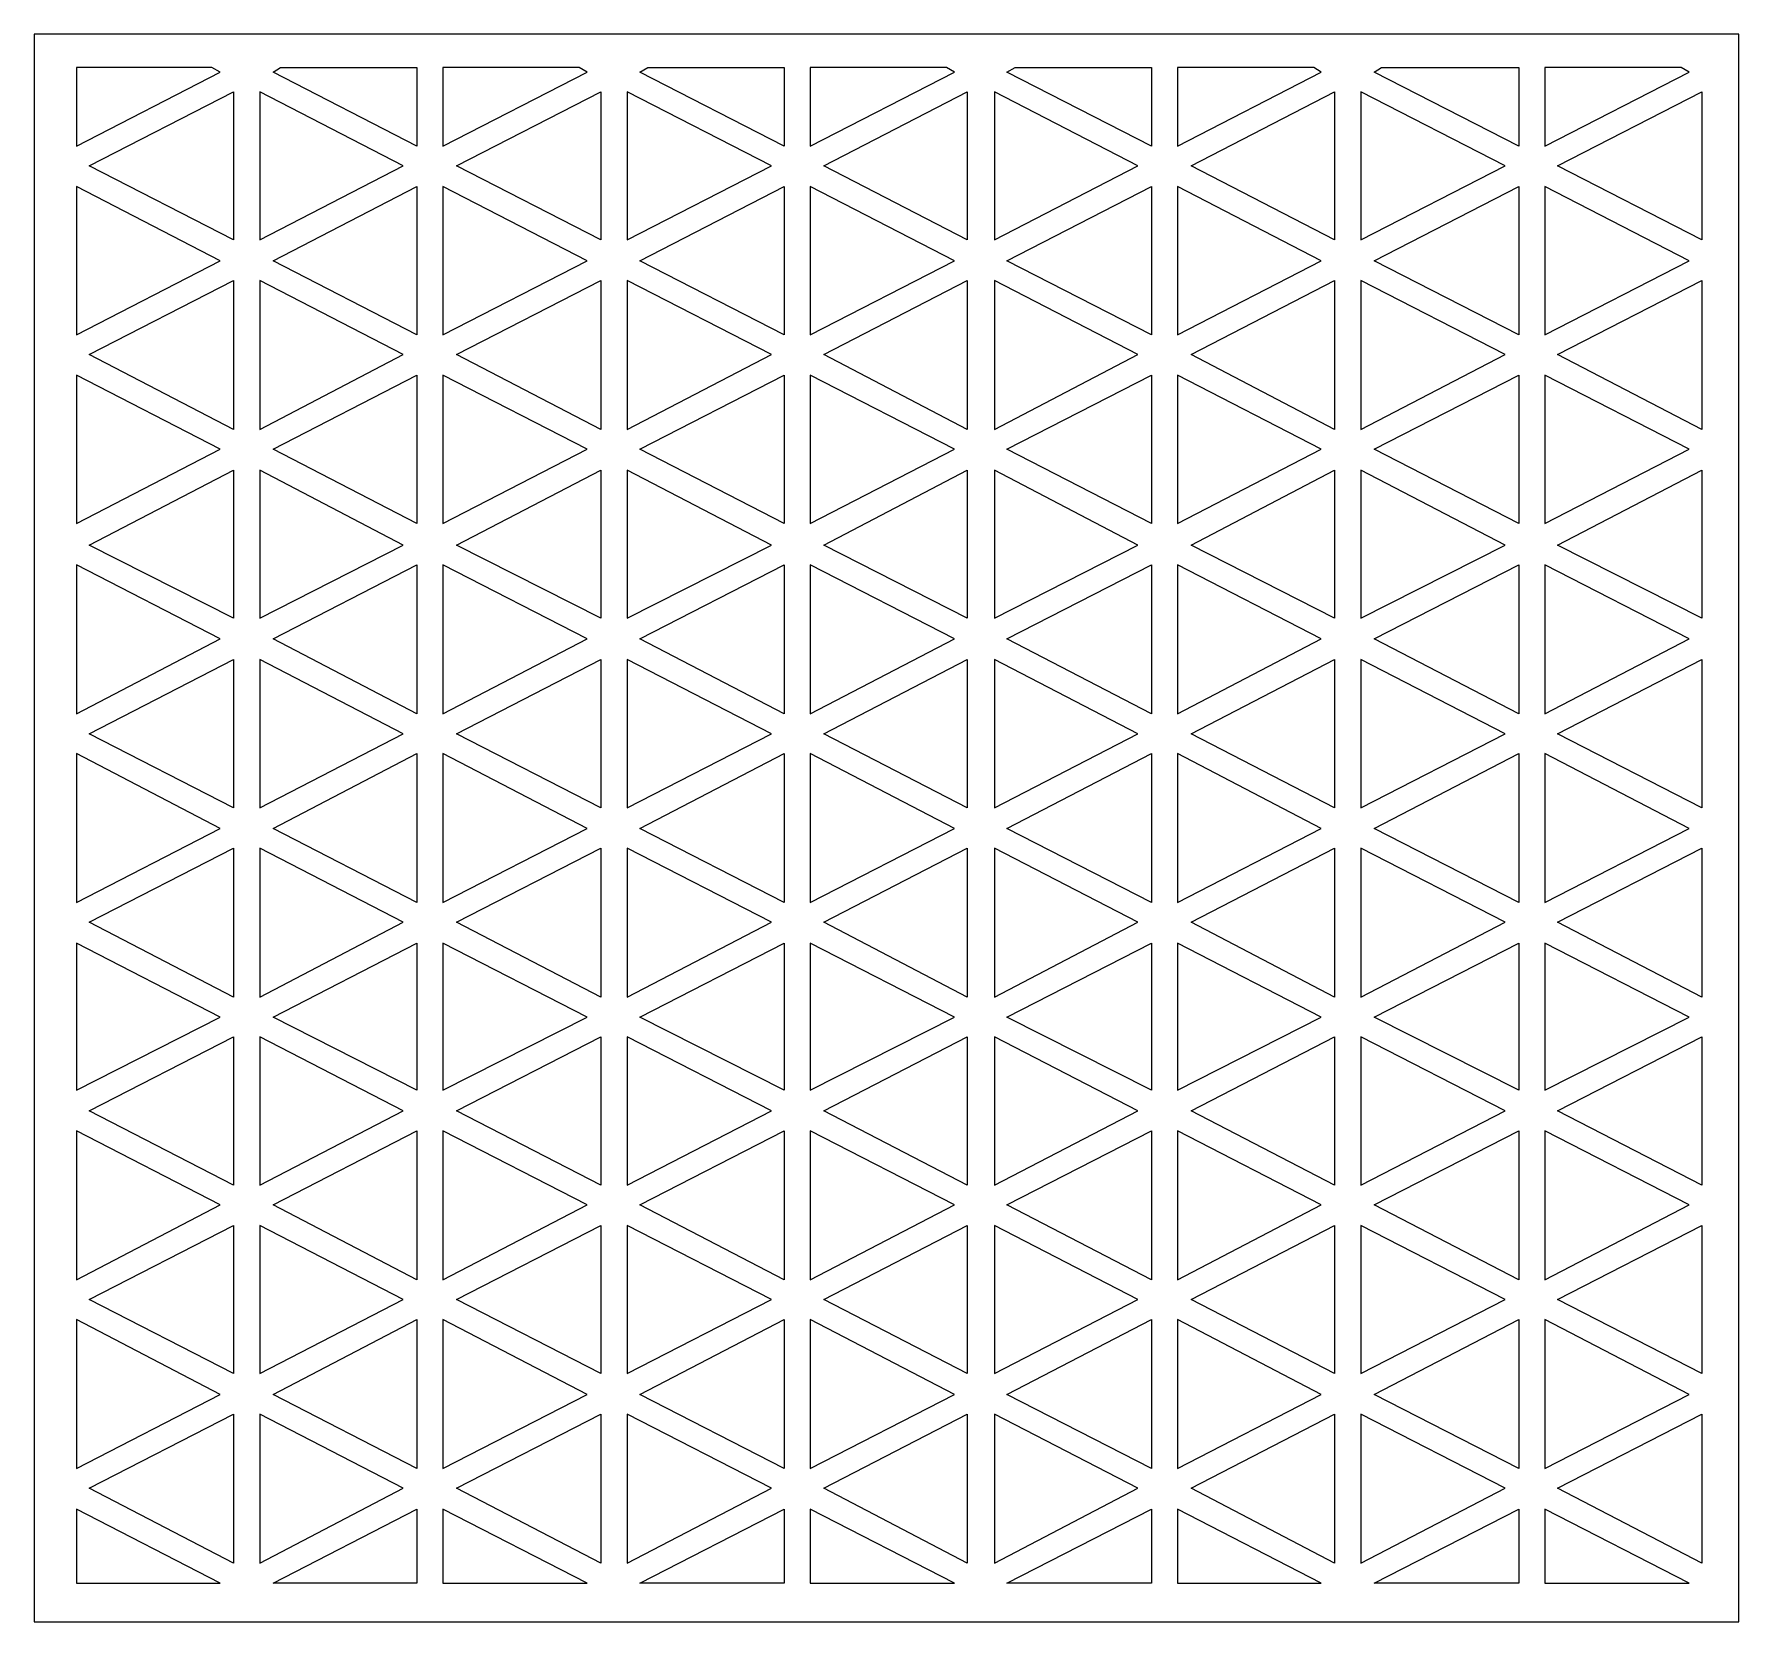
# Model space of a CAD drawing. Header units: centimetres. Extents: x 20.08 to 27, y 2.56 to 9.
import ezdxf

# ---------------------------------------------------------------- set-up
doc = ezdxf.new("R2010")
doc.units = ezdxf.units.CM
doc.header["$MEASUREMENT"] = 0
doc.layers.add('layer 1', color=7, linetype='Continuous')

msp = doc.modelspace()

# ---------------------------------------------------------------- linework, layer by layer
at = {"layer": 'layer 1', "color": 250, "lineweight": 9}
for points, knots in [([(20.08416, 9.00077), (20.08416, 9.00077), (26.99977, 9.00077), (26.99977, 9.00077), (26.99977, 9.00077), (26.99977, 9.00077), (26.99977, 2.56108), (26.99977, 2.56108), (26.99977, 2.56108), (26.99977, 2.56108), (20.08416, 2.56108), (20.08416, 2.56108), (20.08416, 2.56108), (20.08416, 2.56108), (20.08416, 9.00077), (20.08416, 9.00077)], [0, 0, 0, 0, 0.2, 0.2, 0.2, 0.2, 0.4, 0.4, 0.4, 0.4, 0.6, 0.6, 0.6, 0.6, 1, 1, 1, 1]), ([(20.80537, 8.86531), (20.80537, 8.86531), (20.83832, 8.84701), (20.83832, 8.84701), (20.83832, 8.84701), (20.83832, 8.84701), (20.25622, 8.54681), (20.25622, 8.54681), (20.25622, 8.54681), (20.25622, 8.54681), (20.25622, 8.86531), (20.25622, 8.86531), (20.25622, 8.86531), (20.25622, 8.86531), (20.80537, 8.86531), (20.80537, 8.86531)], [0, 0, 0, 0, 0.2, 0.2, 0.2, 0.2, 0.4, 0.4, 0.4, 0.4, 0.6, 0.6, 0.6, 0.6, 1, 1, 1, 1]), ([(21.63642, 8.86531), (21.63642, 8.86531), (21.0836, 8.86531), (21.0836, 8.86531), (21.0836, 8.86531), (21.0836, 8.86531), (21.05433, 8.84701), (21.05433, 8.84701), (21.05433, 8.84701), (21.05433, 8.84701), (21.63642, 8.54681), (21.63642, 8.54681), (21.63642, 8.54681), (21.63642, 8.54681), (21.63642, 8.86531), (21.63642, 8.86531)], [0, 0, 0, 0, 0.2, 0.2, 0.2, 0.2, 0.4, 0.4, 0.4, 0.4, 0.6, 0.6, 0.6, 0.6, 1, 1, 1, 1]), ([(21.74258, 8.86531), (21.74258, 8.86531), (22.29539, 8.86531), (22.29539, 8.86531), (22.29539, 8.86531), (22.29539, 8.86531), (22.32834, 8.84701), (22.32834, 8.84701), (22.32834, 8.84701), (22.32834, 8.84701), (21.74258, 8.54681), (21.74258, 8.54681), (21.74258, 8.54681), (21.74258, 8.54681), (21.74258, 8.86531), (21.74258, 8.86531)], [0, 0, 0, 0, 0.2, 0.2, 0.2, 0.2, 0.4, 0.4, 0.4, 0.4, 0.6, 0.6, 0.6, 0.6, 1, 1, 1, 1]), ([(23.12644, 8.86531), (23.12644, 8.86531), (22.57363, 8.86531), (22.57363, 8.86531), (22.57363, 8.86531), (22.57363, 8.86531), (22.54068, 8.84701), (22.54068, 8.84701), (22.54068, 8.84701), (22.54068, 8.84701), (23.12644, 8.54681), (23.12644, 8.54681), (23.12644, 8.54681), (23.12644, 8.54681), (23.12644, 8.86531), (23.12644, 8.86531)], [0, 0, 0, 0, 0.2, 0.2, 0.2, 0.2, 0.4, 0.4, 0.4, 0.4, 0.6, 0.6, 0.6, 0.6, 1, 1, 1, 1]), ([(23.78541, 8.86531), (23.78541, 8.86531), (23.81836, 8.84701), (23.81836, 8.84701), (23.81836, 8.84701), (23.81836, 8.84701), (23.23261, 8.54681), (23.23261, 8.54681), (23.23261, 8.54681), (23.23261, 8.54681), (23.23261, 8.86531), (23.23261, 8.86531), (23.23261, 8.86531), (23.23261, 8.86531), (23.78541, 8.86531), (23.78541, 8.86531)], [0, 0, 0, 0, 0.2, 0.2, 0.2, 0.2, 0.4, 0.4, 0.4, 0.4, 0.6, 0.6, 0.6, 0.6, 1, 1, 1, 1]), ([(24.61646, 8.86531), (24.61646, 8.86531), (24.06365, 8.86531), (24.06365, 8.86531), (24.06365, 8.86531), (24.06365, 8.86531), (24.0307, 8.84701), (24.0307, 8.84701), (24.0307, 8.84701), (24.0307, 8.84701), (24.61646, 8.54681), (24.61646, 8.54681), (24.61646, 8.54681), (24.61646, 8.54681), (24.61646, 8.86531), (24.61646, 8.86531)], [0, 0, 0, 0, 0.2, 0.2, 0.2, 0.2, 0.4, 0.4, 0.4, 0.4, 0.6, 0.6, 0.6, 0.6, 1, 1, 1, 1]), ([(24.72263, 8.86531), (24.72263, 8.86531), (25.27544, 8.86531), (25.27544, 8.86531), (25.27544, 8.86531), (25.27544, 8.86531), (25.30472, 8.84701), (25.30472, 8.84701), (25.30472, 8.84701), (25.30472, 8.84701), (24.72263, 8.54681), (24.72263, 8.54681), (24.72263, 8.54681), (24.72263, 8.54681), (24.72263, 8.86531), (24.72263, 8.86531)], [0, 0, 0, 0, 0.2, 0.2, 0.2, 0.2, 0.4, 0.4, 0.4, 0.4, 0.6, 0.6, 0.6, 0.6, 1, 1, 1, 1]), ([(26.10648, 8.86531), (26.10648, 8.86531), (25.55001, 8.86531), (25.55001, 8.86531), (25.55001, 8.86531), (25.55001, 8.86531), (25.52072, 8.84701), (25.52072, 8.84701), (25.52072, 8.84701), (25.52072, 8.84701), (26.10648, 8.54681), (26.10648, 8.54681), (26.10648, 8.54681), (26.10648, 8.54681), (26.10648, 8.86531), (26.10648, 8.86531)], [0, 0, 0, 0, 0.2, 0.2, 0.2, 0.2, 0.4, 0.4, 0.4, 0.4, 0.6, 0.6, 0.6, 0.6, 1, 1, 1, 1]), ([(26.21265, 8.86531), (26.21265, 8.86531), (26.76546, 8.86531), (26.76546, 8.86531), (26.76546, 8.86531), (26.76546, 8.86531), (26.79841, 8.84701), (26.79841, 8.84701), (26.79841, 8.84701), (26.79841, 8.84701), (26.21265, 8.54681), (26.21265, 8.54681), (26.21265, 8.54681), (26.21265, 8.54681), (26.21265, 8.86531), (26.21265, 8.86531)], [0, 0, 0, 0, 0.2, 0.2, 0.2, 0.2, 0.4, 0.4, 0.4, 0.4, 0.6, 0.6, 0.6, 0.6, 1, 1, 1, 1]), ([(20.89324, 8.16605), (20.89324, 8.16605), (20.89324, 8.76648), (20.89324, 8.76648), (20.89324, 8.76648), (20.89324, 8.76648), (20.30748, 8.46627), (20.30748, 8.46627), (20.30748, 8.46627), (20.30748, 8.46627), (20.89324, 8.16605), (20.89324, 8.16605)], [0, 0, 0, 0, 0.25, 0.25, 0.25, 0.25, 0.5, 0.5, 0.5, 0.5, 1, 1, 1, 1]), ([(20.99941, 8.16605), (20.99941, 8.16605), (20.99941, 8.76648), (20.99941, 8.76648), (20.99941, 8.76648), (20.99941, 8.76648), (21.5815, 8.46627), (21.5815, 8.46627), (21.5815, 8.46627), (21.5815, 8.46627), (20.99941, 8.16605), (20.99941, 8.16605)], [0, 0, 0, 0, 0.25, 0.25, 0.25, 0.25, 0.5, 0.5, 0.5, 0.5, 1, 1, 1, 1]), ([(22.38326, 8.16605), (22.38326, 8.16605), (22.38326, 8.76648), (22.38326, 8.76648), (22.38326, 8.76648), (22.38326, 8.76648), (21.7975, 8.46627), (21.7975, 8.46627), (21.7975, 8.46627), (21.7975, 8.46627), (22.38326, 8.16605), (22.38326, 8.16605)], [0, 0, 0, 0, 0.25, 0.25, 0.25, 0.25, 0.5, 0.5, 0.5, 0.5, 1, 1, 1, 1]), ([(22.48943, 8.16605), (22.48943, 8.16605), (22.48943, 8.76648), (22.48943, 8.76648), (22.48943, 8.76648), (22.48943, 8.76648), (23.07518, 8.46627), (23.07518, 8.46627), (23.07518, 8.46627), (23.07518, 8.46627), (22.48943, 8.16605), (22.48943, 8.16605)], [0, 0, 0, 0, 0.25, 0.25, 0.25, 0.25, 0.5, 0.5, 0.5, 0.5, 1, 1, 1, 1]), ([(23.86962, 8.16605), (23.86962, 8.16605), (23.86962, 8.76648), (23.86962, 8.76648), (23.86962, 8.76648), (23.86962, 8.76648), (23.28752, 8.46627), (23.28752, 8.46627), (23.28752, 8.46627), (23.28752, 8.46627), (23.86962, 8.16605), (23.86962, 8.16605)], [0, 0, 0, 0, 0.25, 0.25, 0.25, 0.25, 0.5, 0.5, 0.5, 0.5, 1, 1, 1, 1]), ([(23.97944, 8.16605), (23.97944, 8.16605), (23.97944, 8.76648), (23.97944, 8.76648), (23.97944, 8.76648), (23.97944, 8.76648), (24.56155, 8.46627), (24.56155, 8.46627), (24.56155, 8.46627), (24.56155, 8.46627), (23.97944, 8.16605), (23.97944, 8.16605)], [0, 0, 0, 0, 0.25, 0.25, 0.25, 0.25, 0.5, 0.5, 0.5, 0.5, 1, 1, 1, 1]), ([(25.35964, 8.16605), (25.35964, 8.16605), (25.35964, 8.76648), (25.35964, 8.76648), (25.35964, 8.76648), (25.35964, 8.76648), (24.77755, 8.46627), (24.77755, 8.46627), (24.77755, 8.46627), (24.77755, 8.46627), (25.35964, 8.16605), (25.35964, 8.16605)], [0, 0, 0, 0, 0.25, 0.25, 0.25, 0.25, 0.5, 0.5, 0.5, 0.5, 1, 1, 1, 1]), ([(25.46581, 8.16605), (25.46581, 8.16605), (25.46581, 8.76648), (25.46581, 8.76648), (25.46581, 8.76648), (25.46581, 8.76648), (26.05156, 8.46627), (26.05156, 8.46627), (26.05156, 8.46627), (26.05156, 8.46627), (25.46581, 8.16605), (25.46581, 8.16605)], [0, 0, 0, 0, 0.25, 0.25, 0.25, 0.25, 0.5, 0.5, 0.5, 0.5, 1, 1, 1, 1]), ([(26.84966, 8.16605), (26.84966, 8.16605), (26.84966, 8.76648), (26.84966, 8.76648), (26.84966, 8.76648), (26.84966, 8.76648), (26.2639, 8.46627), (26.2639, 8.46627), (26.2639, 8.46627), (26.2639, 8.46627), (26.84966, 8.16605), (26.84966, 8.16605)], [0, 0, 0, 0, 0.25, 0.25, 0.25, 0.25, 0.5, 0.5, 0.5, 0.5, 1, 1, 1, 1]), ([(20.83832, 8.08186), (20.83832, 8.08186), (20.25622, 7.78166), (20.25622, 7.78166), (20.25622, 7.78166), (20.25622, 7.78166), (20.25622, 8.38207), (20.25622, 8.38207), (20.25622, 8.38207), (20.25622, 8.38207), (20.83832, 8.08186), (20.83832, 8.08186)], [0, 0, 0, 0, 0.25, 0.25, 0.25, 0.25, 0.5, 0.5, 0.5, 0.5, 1, 1, 1, 1]), ([(21.05433, 8.08186), (21.05433, 8.08186), (21.63642, 7.78166), (21.63642, 7.78166), (21.63642, 7.78166), (21.63642, 7.78166), (21.63642, 8.38207), (21.63642, 8.38207), (21.63642, 8.38207), (21.63642, 8.38207), (21.05433, 8.08186), (21.05433, 8.08186)], [0, 0, 0, 0, 0.25, 0.25, 0.25, 0.25, 0.5, 0.5, 0.5, 0.5, 1, 1, 1, 1]), ([(22.32834, 8.08186), (22.32834, 8.08186), (21.74258, 7.78166), (21.74258, 7.78166), (21.74258, 7.78166), (21.74258, 7.78166), (21.74258, 8.38207), (21.74258, 8.38207), (21.74258, 8.38207), (21.74258, 8.38207), (22.32834, 8.08186), (22.32834, 8.08186)], [0, 0, 0, 0, 0.25, 0.25, 0.25, 0.25, 0.5, 0.5, 0.5, 0.5, 1, 1, 1, 1]), ([(22.54068, 8.08186), (22.54068, 8.08186), (23.12644, 7.78166), (23.12644, 7.78166), (23.12644, 7.78166), (23.12644, 7.78166), (23.12644, 8.38207), (23.12644, 8.38207), (23.12644, 8.38207), (23.12644, 8.38207), (22.54068, 8.08186), (22.54068, 8.08186)], [0, 0, 0, 0, 0.25, 0.25, 0.25, 0.25, 0.5, 0.5, 0.5, 0.5, 1, 1, 1, 1]), ([(23.81836, 8.08186), (23.81836, 8.08186), (23.23261, 7.78166), (23.23261, 7.78166), (23.23261, 7.78166), (23.23261, 7.78166), (23.23261, 8.38207), (23.23261, 8.38207), (23.23261, 8.38207), (23.23261, 8.38207), (23.81836, 8.08186), (23.81836, 8.08186)], [0, 0, 0, 0, 0.25, 0.25, 0.25, 0.25, 0.5, 0.5, 0.5, 0.5, 1, 1, 1, 1]), ([(24.0307, 8.08186), (24.0307, 8.08186), (24.61646, 7.78166), (24.61646, 7.78166), (24.61646, 7.78166), (24.61646, 7.78166), (24.61646, 8.38207), (24.61646, 8.38207), (24.61646, 8.38207), (24.61646, 8.38207), (24.0307, 8.08186), (24.0307, 8.08186)], [0, 0, 0, 0, 0.25, 0.25, 0.25, 0.25, 0.5, 0.5, 0.5, 0.5, 1, 1, 1, 1]), ([(25.30472, 8.08186), (25.30472, 8.08186), (24.72263, 7.78166), (24.72263, 7.78166), (24.72263, 7.78166), (24.72263, 7.78166), (24.72263, 8.38207), (24.72263, 8.38207), (24.72263, 8.38207), (24.72263, 8.38207), (25.30472, 8.08186), (25.30472, 8.08186)], [0, 0, 0, 0, 0.25, 0.25, 0.25, 0.25, 0.5, 0.5, 0.5, 0.5, 1, 1, 1, 1]), ([(25.52072, 8.08186), (25.52072, 8.08186), (26.10648, 7.78166), (26.10648, 7.78166), (26.10648, 7.78166), (26.10648, 7.78166), (26.10648, 8.38207), (26.10648, 8.38207), (26.10648, 8.38207), (26.10648, 8.38207), (25.52072, 8.08186), (25.52072, 8.08186)], [0, 0, 0, 0, 0.25, 0.25, 0.25, 0.25, 0.5, 0.5, 0.5, 0.5, 1, 1, 1, 1]), ([(26.79841, 8.08186), (26.79841, 8.08186), (26.21265, 7.78166), (26.21265, 7.78166), (26.21265, 7.78166), (26.21265, 7.78166), (26.21265, 8.38207), (26.21265, 8.38207), (26.21265, 8.38207), (26.21265, 8.38207), (26.79841, 8.08186), (26.79841, 8.08186)], [0, 0, 0, 0, 0.25, 0.25, 0.25, 0.25, 0.5, 0.5, 0.5, 0.5, 1, 1, 1, 1]), ([(20.89324, 8.00132), (20.89324, 8.00132), (20.30748, 7.70112), (20.30748, 7.70112), (20.30748, 7.70112), (20.30748, 7.70112), (20.89324, 7.39726), (20.89324, 7.39726), (20.89324, 7.39726), (20.89324, 7.39726), (20.89324, 8.00132), (20.89324, 8.00132)], [0, 0, 0, 0, 0.25, 0.25, 0.25, 0.25, 0.5, 0.5, 0.5, 0.5, 1, 1, 1, 1]), ([(20.99941, 8.00132), (20.99941, 8.00132), (21.5815, 7.70112), (21.5815, 7.70112), (21.5815, 7.70112), (21.5815, 7.70112), (20.99941, 7.39726), (20.99941, 7.39726), (20.99941, 7.39726), (20.99941, 7.39726), (20.99941, 8.00132), (20.99941, 8.00132)], [0, 0, 0, 0, 0.25, 0.25, 0.25, 0.25, 0.5, 0.5, 0.5, 0.5, 1, 1, 1, 1]), ([(22.38326, 8.00132), (22.38326, 8.00132), (21.7975, 7.70112), (21.7975, 7.70112), (21.7975, 7.70112), (21.7975, 7.70112), (22.38326, 7.39726), (22.38326, 7.39726), (22.38326, 7.39726), (22.38326, 7.39726), (22.38326, 8.00132), (22.38326, 8.00132)], [0, 0, 0, 0, 0.25, 0.25, 0.25, 0.25, 0.5, 0.5, 0.5, 0.5, 1, 1, 1, 1]), ([(22.48943, 8.00132), (22.48943, 8.00132), (23.07518, 7.70112), (23.07518, 7.70112), (23.07518, 7.70112), (23.07518, 7.70112), (22.48943, 7.39726), (22.48943, 7.39726), (22.48943, 7.39726), (22.48943, 7.39726), (22.48943, 8.00132), (22.48943, 8.00132)], [0, 0, 0, 0, 0.25, 0.25, 0.25, 0.25, 0.5, 0.5, 0.5, 0.5, 1, 1, 1, 1]), ([(23.86962, 8.00132), (23.86962, 8.00132), (23.28752, 7.70112), (23.28752, 7.70112), (23.28752, 7.70112), (23.28752, 7.70112), (23.86962, 7.39726), (23.86962, 7.39726), (23.86962, 7.39726), (23.86962, 7.39726), (23.86962, 8.00132), (23.86962, 8.00132)], [0, 0, 0, 0, 0.25, 0.25, 0.25, 0.25, 0.5, 0.5, 0.5, 0.5, 1, 1, 1, 1]), ([(23.97944, 8.00132), (23.97944, 8.00132), (24.56155, 7.70112), (24.56155, 7.70112), (24.56155, 7.70112), (24.56155, 7.70112), (23.97944, 7.39726), (23.97944, 7.39726), (23.97944, 7.39726), (23.97944, 7.39726), (23.97944, 8.00132), (23.97944, 8.00132)], [0, 0, 0, 0, 0.25, 0.25, 0.25, 0.25, 0.5, 0.5, 0.5, 0.5, 1, 1, 1, 1]), ([(25.35964, 8.00132), (25.35964, 8.00132), (24.77755, 7.70112), (24.77755, 7.70112), (24.77755, 7.70112), (24.77755, 7.70112), (25.35964, 7.39726), (25.35964, 7.39726), (25.35964, 7.39726), (25.35964, 7.39726), (25.35964, 8.00132), (25.35964, 8.00132)], [0, 0, 0, 0, 0.25, 0.25, 0.25, 0.25, 0.5, 0.5, 0.5, 0.5, 1, 1, 1, 1]), ([(25.46581, 8.00132), (25.46581, 8.00132), (26.05156, 7.70112), (26.05156, 7.70112), (26.05156, 7.70112), (26.05156, 7.70112), (25.46581, 7.39726), (25.46581, 7.39726), (25.46581, 7.39726), (25.46581, 7.39726), (25.46581, 8.00132), (25.46581, 8.00132)], [0, 0, 0, 0, 0.25, 0.25, 0.25, 0.25, 0.5, 0.5, 0.5, 0.5, 1, 1, 1, 1]), ([(26.84966, 8.00132), (26.84966, 8.00132), (26.2639, 7.70112), (26.2639, 7.70112), (26.2639, 7.70112), (26.2639, 7.70112), (26.84966, 7.39726), (26.84966, 7.39726), (26.84966, 7.39726), (26.84966, 7.39726), (26.84966, 8.00132), (26.84966, 8.00132)], [0, 0, 0, 0, 0.25, 0.25, 0.25, 0.25, 0.5, 0.5, 0.5, 0.5, 1, 1, 1, 1]), ([(20.25622, 7.01652), (20.25622, 7.01652), (20.25622, 7.61691), (20.25622, 7.61691), (20.25622, 7.61691), (20.25622, 7.61691), (20.83832, 7.31672), (20.83832, 7.31672), (20.83832, 7.31672), (20.83832, 7.31672), (20.25622, 7.01652), (20.25622, 7.01652)], [0, 0, 0, 0, 0.25, 0.25, 0.25, 0.25, 0.5, 0.5, 0.5, 0.5, 1, 1, 1, 1]), ([(21.63642, 7.01652), (21.63642, 7.01652), (21.63642, 7.61691), (21.63642, 7.61691), (21.63642, 7.61691), (21.63642, 7.61691), (21.05433, 7.31672), (21.05433, 7.31672), (21.05433, 7.31672), (21.05433, 7.31672), (21.63642, 7.01652), (21.63642, 7.01652), (21.63642, 7.01652), (21.63642, 7.01652), (21.63642, 7.01652), (21.63642, 7.01652)], [0, 0, 0, 0, 0.2, 0.2, 0.2, 0.2, 0.4, 0.4, 0.4, 0.4, 0.6, 0.6, 0.6, 0.6, 1, 1, 1, 1]), ([(21.74258, 7.01652), (21.74258, 7.01652), (21.74258, 7.61691), (21.74258, 7.61691), (21.74258, 7.61691), (21.74258, 7.61691), (22.32834, 7.31672), (22.32834, 7.31672), (22.32834, 7.31672), (22.32834, 7.31672), (21.74258, 7.01652), (21.74258, 7.01652)], [0, 0, 0, 0, 0.25, 0.25, 0.25, 0.25, 0.5, 0.5, 0.5, 0.5, 1, 1, 1, 1]), ([(23.12644, 7.01652), (23.12644, 7.01652), (23.12644, 7.61691), (23.12644, 7.61691), (23.12644, 7.61691), (23.12644, 7.61691), (22.54068, 7.31672), (22.54068, 7.31672), (22.54068, 7.31672), (22.54068, 7.31672), (23.12644, 7.01652), (23.12644, 7.01652)], [0, 0, 0, 0, 0.25, 0.25, 0.25, 0.25, 0.5, 0.5, 0.5, 0.5, 1, 1, 1, 1]), ([(23.23261, 7.01652), (23.23261, 7.01652), (23.23261, 7.61691), (23.23261, 7.61691), (23.23261, 7.61691), (23.23261, 7.61691), (23.81836, 7.31672), (23.81836, 7.31672), (23.81836, 7.31672), (23.81836, 7.31672), (23.23261, 7.01652), (23.23261, 7.01652)], [0, 0, 0, 0, 0.25, 0.25, 0.25, 0.25, 0.5, 0.5, 0.5, 0.5, 1, 1, 1, 1]), ([(24.61646, 7.01652), (24.61646, 7.01652), (24.61646, 7.61691), (24.61646, 7.61691), (24.61646, 7.61691), (24.61646, 7.61691), (24.0307, 7.31672), (24.0307, 7.31672), (24.0307, 7.31672), (24.0307, 7.31672), (24.61646, 7.01652), (24.61646, 7.01652)], [0, 0, 0, 0, 0.25, 0.25, 0.25, 0.25, 0.5, 0.5, 0.5, 0.5, 1, 1, 1, 1]), ([(24.72263, 7.01652), (24.72263, 7.01652), (24.72263, 7.61691), (24.72263, 7.61691), (24.72263, 7.61691), (24.72263, 7.61691), (25.30472, 7.31672), (25.30472, 7.31672), (25.30472, 7.31672), (25.30472, 7.31672), (24.72263, 7.01652), (24.72263, 7.01652)], [0, 0, 0, 0, 0.25, 0.25, 0.25, 0.25, 0.5, 0.5, 0.5, 0.5, 1, 1, 1, 1]), ([(26.10648, 7.01652), (26.10648, 7.01652), (26.10648, 7.61691), (26.10648, 7.61691), (26.10648, 7.61691), (26.10648, 7.61691), (25.52072, 7.31672), (25.52072, 7.31672), (25.52072, 7.31672), (25.52072, 7.31672), (26.10648, 7.01652), (26.10648, 7.01652)], [0, 0, 0, 0, 0.25, 0.25, 0.25, 0.25, 0.5, 0.5, 0.5, 0.5, 1, 1, 1, 1]), ([(26.21265, 7.01652), (26.21265, 7.01652), (26.21265, 7.61691), (26.21265, 7.61691), (26.21265, 7.61691), (26.21265, 7.61691), (26.79841, 7.31672), (26.79841, 7.31672), (26.79841, 7.31672), (26.79841, 7.31672), (26.21265, 7.01652), (26.21265, 7.01652)], [0, 0, 0, 0, 0.25, 0.25, 0.25, 0.25, 0.5, 0.5, 0.5, 0.5, 1, 1, 1, 1]), ([(20.30748, 6.92865), (20.30748, 6.92865), (20.89324, 6.6321), (20.89324, 6.6321), (20.89324, 6.6321), (20.89324, 6.6321), (20.89324, 7.23251), (20.89324, 7.23251), (20.89324, 7.23251), (20.89324, 7.23251), (20.30748, 6.92865), (20.30748, 6.92865)], [0, 0, 0, 0, 0.25, 0.25, 0.25, 0.25, 0.5, 0.5, 0.5, 0.5, 1, 1, 1, 1]), ([(21.5815, 6.92865), (21.5815, 6.92865), (20.99941, 6.6321), (20.99941, 6.6321), (20.99941, 6.6321), (20.99941, 6.6321), (20.99941, 7.23251), (20.99941, 7.23251), (20.99941, 7.23251), (20.99941, 7.23251), (21.5815, 6.92865), (21.5815, 6.92865)], [0, 0, 0, 0, 0.25, 0.25, 0.25, 0.25, 0.5, 0.5, 0.5, 0.5, 1, 1, 1, 1]), ([(21.7975, 6.92865), (21.7975, 6.92865), (22.38326, 6.6321), (22.38326, 6.6321), (22.38326, 6.6321), (22.38326, 6.6321), (22.38326, 7.23251), (22.38326, 7.23251), (22.38326, 7.23251), (22.38326, 7.23251), (21.7975, 6.92865), (21.7975, 6.92865)], [0, 0, 0, 0, 0.25, 0.25, 0.25, 0.25, 0.5, 0.5, 0.5, 0.5, 1, 1, 1, 1]), ([(23.07518, 6.92865), (23.07518, 6.92865), (22.48943, 6.6321), (22.48943, 6.6321), (22.48943, 6.6321), (22.48943, 6.6321), (22.48943, 7.23251), (22.48943, 7.23251), (22.48943, 7.23251), (22.48943, 7.23251), (23.07518, 6.92865), (23.07518, 6.92865)], [0, 0, 0, 0, 0.25, 0.25, 0.25, 0.25, 0.5, 0.5, 0.5, 0.5, 1, 1, 1, 1]), ([(23.28752, 6.92865), (23.28752, 6.92865), (23.86962, 6.6321), (23.86962, 6.6321), (23.86962, 6.6321), (23.86962, 6.6321), (23.86962, 7.23251), (23.86962, 7.23251), (23.86962, 7.23251), (23.86962, 7.23251), (23.28752, 6.92865), (23.28752, 6.92865)], [0, 0, 0, 0, 0.25, 0.25, 0.25, 0.25, 0.5, 0.5, 0.5, 0.5, 1, 1, 1, 1]), ([(24.56155, 6.92865), (24.56155, 6.92865), (23.97944, 6.6321), (23.97944, 6.6321), (23.97944, 6.6321), (23.97944, 6.6321), (23.97944, 7.23251), (23.97944, 7.23251), (23.97944, 7.23251), (23.97944, 7.23251), (24.56155, 6.92865), (24.56155, 6.92865)], [0, 0, 0, 0, 0.25, 0.25, 0.25, 0.25, 0.5, 0.5, 0.5, 0.5, 1, 1, 1, 1]), ([(24.77755, 6.92865), (24.77755, 6.92865), (25.35964, 6.6321), (25.35964, 6.6321), (25.35964, 6.6321), (25.35964, 6.6321), (25.35964, 7.23251), (25.35964, 7.23251), (25.35964, 7.23251), (25.35964, 7.23251), (24.77755, 6.92865), (24.77755, 6.92865)], [0, 0, 0, 0, 0.25, 0.25, 0.25, 0.25, 0.5, 0.5, 0.5, 0.5, 1, 1, 1, 1]), ([(26.05156, 6.92865), (26.05156, 6.92865), (25.46581, 6.6321), (25.46581, 6.6321), (25.46581, 6.6321), (25.46581, 6.6321), (25.46581, 7.23251), (25.46581, 7.23251), (25.46581, 7.23251), (25.46581, 7.23251), (26.05156, 6.92865), (26.05156, 6.92865)], [0, 0, 0, 0, 0.25, 0.25, 0.25, 0.25, 0.5, 0.5, 0.5, 0.5, 1, 1, 1, 1]), ([(26.2639, 6.92865), (26.2639, 6.92865), (26.84966, 6.6321), (26.84966, 6.6321), (26.84966, 6.6321), (26.84966, 6.6321), (26.84966, 7.23251), (26.84966, 7.23251), (26.84966, 7.23251), (26.84966, 7.23251), (26.2639, 6.92865), (26.2639, 6.92865)], [0, 0, 0, 0, 0.25, 0.25, 0.25, 0.25, 0.5, 0.5, 0.5, 0.5, 1, 1, 1, 1]), ([(20.25622, 6.84811), (20.25622, 6.84811), (20.83832, 6.5479), (20.83832, 6.5479), (20.83832, 6.5479), (20.83832, 6.5479), (20.25622, 6.24405), (20.25622, 6.24405), (20.25622, 6.24405), (20.25622, 6.24405), (20.25622, 6.84811), (20.25622, 6.84811)], [0, 0, 0, 0, 0.25, 0.25, 0.25, 0.25, 0.5, 0.5, 0.5, 0.5, 1, 1, 1, 1]), ([(21.63642, 6.84811), (21.63642, 6.84811), (21.05433, 6.5479), (21.05433, 6.5479), (21.05433, 6.5479), (21.05433, 6.5479), (21.63642, 6.24405), (21.63642, 6.24405), (21.63642, 6.24405), (21.63642, 6.24405), (21.63642, 6.84811), (21.63642, 6.84811)], [0, 0, 0, 0, 0.25, 0.25, 0.25, 0.25, 0.5, 0.5, 0.5, 0.5, 1, 1, 1, 1]), ([(21.74258, 6.84811), (21.74258, 6.84811), (22.32834, 6.5479), (22.32834, 6.5479), (22.32834, 6.5479), (22.32834, 6.5479), (21.74258, 6.24405), (21.74258, 6.24405), (21.74258, 6.24405), (21.74258, 6.24405), (21.74258, 6.84811), (21.74258, 6.84811)], [0, 0, 0, 0, 0.25, 0.25, 0.25, 0.25, 0.5, 0.5, 0.5, 0.5, 1, 1, 1, 1]), ([(23.12644, 6.84811), (23.12644, 6.84811), (22.54068, 6.5479), (22.54068, 6.5479), (22.54068, 6.5479), (22.54068, 6.5479), (23.12644, 6.24405), (23.12644, 6.24405), (23.12644, 6.24405), (23.12644, 6.24405), (23.12644, 6.84811), (23.12644, 6.84811)], [0, 0, 0, 0, 0.25, 0.25, 0.25, 0.25, 0.5, 0.5, 0.5, 0.5, 1, 1, 1, 1]), ([(23.23261, 6.84811), (23.23261, 6.84811), (23.81836, 6.5479), (23.81836, 6.5479), (23.81836, 6.5479), (23.81836, 6.5479), (23.23261, 6.24405), (23.23261, 6.24405), (23.23261, 6.24405), (23.23261, 6.24405), (23.23261, 6.84811), (23.23261, 6.84811)], [0, 0, 0, 0, 0.25, 0.25, 0.25, 0.25, 0.5, 0.5, 0.5, 0.5, 1, 1, 1, 1]), ([(24.61646, 6.84811), (24.61646, 6.84811), (24.0307, 6.5479), (24.0307, 6.5479), (24.0307, 6.5479), (24.0307, 6.5479), (24.61646, 6.24405), (24.61646, 6.24405), (24.61646, 6.24405), (24.61646, 6.24405), (24.61646, 6.84811), (24.61646, 6.84811)], [0, 0, 0, 0, 0.25, 0.25, 0.25, 0.25, 0.5, 0.5, 0.5, 0.5, 1, 1, 1, 1]), ([(24.72263, 6.84811), (24.72263, 6.84811), (25.30472, 6.5479), (25.30472, 6.5479), (25.30472, 6.5479), (25.30472, 6.5479), (24.72263, 6.24405), (24.72263, 6.24405), (24.72263, 6.24405), (24.72263, 6.24405), (24.72263, 6.84811), (24.72263, 6.84811)], [0, 0, 0, 0, 0.25, 0.25, 0.25, 0.25, 0.5, 0.5, 0.5, 0.5, 1, 1, 1, 1]), ([(26.10648, 6.84811), (26.10648, 6.84811), (25.52072, 6.5479), (25.52072, 6.5479), (25.52072, 6.5479), (25.52072, 6.5479), (26.10648, 6.24405), (26.10648, 6.24405), (26.10648, 6.24405), (26.10648, 6.24405), (26.10648, 6.84811), (26.10648, 6.84811)], [0, 0, 0, 0, 0.25, 0.25, 0.25, 0.25, 0.5, 0.5, 0.5, 0.5, 1, 1, 1, 1]), ([(26.21265, 6.84811), (26.21265, 6.84811), (26.79841, 6.5479), (26.79841, 6.5479), (26.79841, 6.5479), (26.79841, 6.5479), (26.21265, 6.24405), (26.21265, 6.24405), (26.21265, 6.24405), (26.21265, 6.24405), (26.21265, 6.84811), (26.21265, 6.84811)], [0, 0, 0, 0, 0.25, 0.25, 0.25, 0.25, 0.5, 0.5, 0.5, 0.5, 1, 1, 1, 1]), ([(20.89324, 5.8633), (20.89324, 5.8633), (20.89324, 6.46371), (20.89324, 6.46371), (20.89324, 6.46371), (20.89324, 6.46371), (20.30748, 6.1635), (20.30748, 6.1635), (20.30748, 6.1635), (20.30748, 6.1635), (20.89324, 5.8633), (20.89324, 5.8633)], [0, 0, 0, 0, 0.25, 0.25, 0.25, 0.25, 0.5, 0.5, 0.5, 0.5, 1, 1, 1, 1]), ([(20.99941, 5.8633), (20.99941, 5.8633), (20.99941, 6.46371), (20.99941, 6.46371), (20.99941, 6.46371), (20.99941, 6.46371), (21.5815, 6.1635), (21.5815, 6.1635), (21.5815, 6.1635), (21.5815, 6.1635), (20.99941, 5.8633), (20.99941, 5.8633)], [0, 0, 0, 0, 0.25, 0.25, 0.25, 0.25, 0.5, 0.5, 0.5, 0.5, 1, 1, 1, 1]), ([(22.38326, 5.8633), (22.38326, 5.8633), (22.38326, 6.46371), (22.38326, 6.46371), (22.38326, 6.46371), (22.38326, 6.46371), (21.7975, 6.1635), (21.7975, 6.1635), (21.7975, 6.1635), (21.7975, 6.1635), (22.38326, 5.8633), (22.38326, 5.8633)], [0, 0, 0, 0, 0.25, 0.25, 0.25, 0.25, 0.5, 0.5, 0.5, 0.5, 1, 1, 1, 1]), ([(22.48943, 5.8633), (22.48943, 5.8633), (22.48943, 6.46371), (22.48943, 6.46371), (22.48943, 6.46371), (22.48943, 6.46371), (23.07518, 6.1635), (23.07518, 6.1635), (23.07518, 6.1635), (23.07518, 6.1635), (22.48943, 5.8633), (22.48943, 5.8633)], [0, 0, 0, 0, 0.25, 0.25, 0.25, 0.25, 0.5, 0.5, 0.5, 0.5, 1, 1, 1, 1]), ([(23.86962, 5.8633), (23.86962, 5.8633), (23.86962, 6.46371), (23.86962, 6.46371), (23.86962, 6.46371), (23.86962, 6.46371), (23.28752, 6.1635), (23.28752, 6.1635), (23.28752, 6.1635), (23.28752, 6.1635), (23.86962, 5.8633), (23.86962, 5.8633)], [0, 0, 0, 0, 0.25, 0.25, 0.25, 0.25, 0.5, 0.5, 0.5, 0.5, 1, 1, 1, 1]), ([(23.97944, 5.8633), (23.97944, 5.8633), (23.97944, 6.46371), (23.97944, 6.46371), (23.97944, 6.46371), (23.97944, 6.46371), (24.56155, 6.1635), (24.56155, 6.1635), (24.56155, 6.1635), (24.56155, 6.1635), (23.97944, 5.8633), (23.97944, 5.8633)], [0, 0, 0, 0, 0.25, 0.25, 0.25, 0.25, 0.5, 0.5, 0.5, 0.5, 1, 1, 1, 1]), ([(25.35964, 5.8633), (25.35964, 5.8633), (25.35964, 6.46371), (25.35964, 6.46371), (25.35964, 6.46371), (25.35964, 6.46371), (24.77755, 6.1635), (24.77755, 6.1635), (24.77755, 6.1635), (24.77755, 6.1635), (25.35964, 5.8633), (25.35964, 5.8633)], [0, 0, 0, 0, 0.25, 0.25, 0.25, 0.25, 0.5, 0.5, 0.5, 0.5, 1, 1, 1, 1]), ([(25.46581, 5.8633), (25.46581, 5.8633), (25.46581, 6.46371), (25.46581, 6.46371), (25.46581, 6.46371), (25.46581, 6.46371), (26.05156, 6.1635), (26.05156, 6.1635), (26.05156, 6.1635), (26.05156, 6.1635), (25.46581, 5.8633), (25.46581, 5.8633)], [0, 0, 0, 0, 0.25, 0.25, 0.25, 0.25, 0.5, 0.5, 0.5, 0.5, 1, 1, 1, 1]), ([(26.84966, 5.8633), (26.84966, 5.8633), (26.84966, 6.46371), (26.84966, 6.46371), (26.84966, 6.46371), (26.84966, 6.46371), (26.2639, 6.1635), (26.2639, 6.1635), (26.2639, 6.1635), (26.2639, 6.1635), (26.84966, 5.8633), (26.84966, 5.8633)], [0, 0, 0, 0, 0.25, 0.25, 0.25, 0.25, 0.5, 0.5, 0.5, 0.5, 1, 1, 1, 1]), ([(20.83832, 5.77909), (20.83832, 5.77909), (20.25622, 5.47891), (20.25622, 5.47891), (20.25622, 5.47891), (20.25622, 5.47891), (20.25622, 6.08296), (20.25622, 6.08296), (20.25622, 6.08296), (20.25622, 6.08296), (20.83832, 5.77909), (20.83832, 5.77909)], [0, 0, 0, 0, 0.25, 0.25, 0.25, 0.25, 0.5, 0.5, 0.5, 0.5, 1, 1, 1, 1]), ([(21.05433, 5.77909), (21.05433, 5.77909), (21.63642, 5.47891), (21.63642, 5.47891), (21.63642, 5.47891), (21.63642, 5.47891), (21.63642, 6.08296), (21.63642, 6.08296), (21.63642, 6.08296), (21.63642, 6.08296), (21.05433, 5.77909), (21.05433, 5.77909)], [0, 0, 0, 0, 0.25, 0.25, 0.25, 0.25, 0.5, 0.5, 0.5, 0.5, 1, 1, 1, 1]), ([(22.32834, 5.77909), (22.32834, 5.77909), (21.74258, 5.47891), (21.74258, 5.47891), (21.74258, 5.47891), (21.74258, 5.47891), (21.74258, 6.08296), (21.74258, 6.08296), (21.74258, 6.08296), (21.74258, 6.08296), (22.32834, 5.77909), (22.32834, 5.77909)], [0, 0, 0, 0, 0.25, 0.25, 0.25, 0.25, 0.5, 0.5, 0.5, 0.5, 1, 1, 1, 1]), ([(22.54068, 5.77909), (22.54068, 5.77909), (23.12644, 5.47891), (23.12644, 5.47891), (23.12644, 5.47891), (23.12644, 5.47891), (23.12644, 6.08296), (23.12644, 6.08296), (23.12644, 6.08296), (23.12644, 6.08296), (22.54068, 5.77909), (22.54068, 5.77909)], [0, 0, 0, 0, 0.25, 0.25, 0.25, 0.25, 0.5, 0.5, 0.5, 0.5, 1, 1, 1, 1]), ([(23.81836, 5.77909), (23.81836, 5.77909), (23.23261, 5.47891), (23.23261, 5.47891), (23.23261, 5.47891), (23.23261, 5.47891), (23.23261, 6.08296), (23.23261, 6.08296), (23.23261, 6.08296), (23.23261, 6.08296), (23.81836, 5.77909), (23.81836, 5.77909)], [0, 0, 0, 0, 0.25, 0.25, 0.25, 0.25, 0.5, 0.5, 0.5, 0.5, 1, 1, 1, 1]), ([(24.0307, 5.77909), (24.0307, 5.77909), (24.61646, 5.47891), (24.61646, 5.47891), (24.61646, 5.47891), (24.61646, 5.47891), (24.61646, 6.08296), (24.61646, 6.08296), (24.61646, 6.08296), (24.61646, 6.08296), (24.0307, 5.77909), (24.0307, 5.77909)], [0, 0, 0, 0, 0.25, 0.25, 0.25, 0.25, 0.5, 0.5, 0.5, 0.5, 1, 1, 1, 1]), ([(25.30472, 5.77909), (25.30472, 5.77909), (24.72263, 5.47891), (24.72263, 5.47891), (24.72263, 5.47891), (24.72263, 5.47891), (24.72263, 6.08296), (24.72263, 6.08296), (24.72263, 6.08296), (24.72263, 6.08296), (25.30472, 5.77909), (25.30472, 5.77909)], [0, 0, 0, 0, 0.25, 0.25, 0.25, 0.25, 0.5, 0.5, 0.5, 0.5, 1, 1, 1, 1]), ([(25.52072, 5.77909), (25.52072, 5.77909), (26.10648, 5.47891), (26.10648, 5.47891), (26.10648, 5.47891), (26.10648, 5.47891), (26.10648, 6.08296), (26.10648, 6.08296), (26.10648, 6.08296), (26.10648, 6.08296), (25.52072, 5.77909), (25.52072, 5.77909)], [0, 0, 0, 0, 0.25, 0.25, 0.25, 0.25, 0.5, 0.5, 0.5, 0.5, 1, 1, 1, 1]), ([(26.79841, 5.77909), (26.79841, 5.77909), (26.21265, 5.47891), (26.21265, 5.47891), (26.21265, 5.47891), (26.21265, 5.47891), (26.21265, 6.08296), (26.21265, 6.08296), (26.21265, 6.08296), (26.21265, 6.08296), (26.79841, 5.77909), (26.79841, 5.77909)], [0, 0, 0, 0, 0.25, 0.25, 0.25, 0.25, 0.5, 0.5, 0.5, 0.5, 1, 1, 1, 1]), ([(20.89324, 5.69855), (20.89324, 5.69855), (20.30748, 5.39835), (20.30748, 5.39835), (20.30748, 5.39835), (20.30748, 5.39835), (20.89324, 5.09449), (20.89324, 5.09449), (20.89324, 5.09449), (20.89324, 5.09449), (20.89324, 5.69855), (20.89324, 5.69855)], [0, 0, 0, 0, 0.25, 0.25, 0.25, 0.25, 0.5, 0.5, 0.5, 0.5, 1, 1, 1, 1]), ([(20.99941, 5.69855), (20.99941, 5.69855), (21.5815, 5.39835), (21.5815, 5.39835), (21.5815, 5.39835), (21.5815, 5.39835), (20.99941, 5.09449), (20.99941, 5.09449), (20.99941, 5.09449), (20.99941, 5.09449), (20.99941, 5.69855), (20.99941, 5.69855)], [0, 0, 0, 0, 0.25, 0.25, 0.25, 0.25, 0.5, 0.5, 0.5, 0.5, 1, 1, 1, 1]), ([(22.38326, 5.69855), (22.38326, 5.69855), (21.7975, 5.39835), (21.7975, 5.39835), (21.7975, 5.39835), (21.7975, 5.39835), (22.38326, 5.09449), (22.38326, 5.09449), (22.38326, 5.09449), (22.38326, 5.09449), (22.38326, 5.69855), (22.38326, 5.69855)], [0, 0, 0, 0, 0.25, 0.25, 0.25, 0.25, 0.5, 0.5, 0.5, 0.5, 1, 1, 1, 1]), ([(22.48943, 5.69855), (22.48943, 5.69855), (23.07518, 5.39835), (23.07518, 5.39835), (23.07518, 5.39835), (23.07518, 5.39835), (22.48943, 5.09449), (22.48943, 5.09449), (22.48943, 5.09449), (22.48943, 5.09449), (22.48943, 5.69855), (22.48943, 5.69855)], [0, 0, 0, 0, 0.25, 0.25, 0.25, 0.25, 0.5, 0.5, 0.5, 0.5, 1, 1, 1, 1]), ([(23.86962, 5.69855), (23.86962, 5.69855), (23.28752, 5.39835), (23.28752, 5.39835), (23.28752, 5.39835), (23.28752, 5.39835), (23.86962, 5.09449), (23.86962, 5.09449), (23.86962, 5.09449), (23.86962, 5.09449), (23.86962, 5.69855), (23.86962, 5.69855)], [0, 0, 0, 0, 0.25, 0.25, 0.25, 0.25, 0.5, 0.5, 0.5, 0.5, 1, 1, 1, 1]), ([(23.97944, 5.69855), (23.97944, 5.69855), (24.56155, 5.39835), (24.56155, 5.39835), (24.56155, 5.39835), (24.56155, 5.39835), (23.97944, 5.09449), (23.97944, 5.09449), (23.97944, 5.09449), (23.97944, 5.09449), (23.97944, 5.69855), (23.97944, 5.69855)], [0, 0, 0, 0, 0.25, 0.25, 0.25, 0.25, 0.5, 0.5, 0.5, 0.5, 1, 1, 1, 1]), ([(25.35964, 5.69855), (25.35964, 5.69855), (24.77755, 5.39835), (24.77755, 5.39835), (24.77755, 5.39835), (24.77755, 5.39835), (25.35964, 5.09449), (25.35964, 5.09449), (25.35964, 5.09449), (25.35964, 5.09449), (25.35964, 5.69855), (25.35964, 5.69855)], [0, 0, 0, 0, 0.25, 0.25, 0.25, 0.25, 0.5, 0.5, 0.5, 0.5, 1, 1, 1, 1]), ([(25.46581, 5.69855), (25.46581, 5.69855), (26.05156, 5.39835), (26.05156, 5.39835), (26.05156, 5.39835), (26.05156, 5.39835), (25.46581, 5.09449), (25.46581, 5.09449), (25.46581, 5.09449), (25.46581, 5.09449), (25.46581, 5.69855), (25.46581, 5.69855)], [0, 0, 0, 0, 0.25, 0.25, 0.25, 0.25, 0.5, 0.5, 0.5, 0.5, 1, 1, 1, 1]), ([(26.84966, 5.69855), (26.84966, 5.69855), (26.2639, 5.39835), (26.2639, 5.39835), (26.2639, 5.39835), (26.2639, 5.39835), (26.84966, 5.09449), (26.84966, 5.09449), (26.84966, 5.09449), (26.84966, 5.09449), (26.84966, 5.69855), (26.84966, 5.69855)], [0, 0, 0, 0, 0.25, 0.25, 0.25, 0.25, 0.5, 0.5, 0.5, 0.5, 1, 1, 1, 1]), ([(20.25622, 4.71741), (20.25622, 4.71741), (20.25622, 5.31415), (20.25622, 5.31415), (20.25622, 5.31415), (20.25622, 5.31415), (20.83832, 5.01396), (20.83832, 5.01396), (20.83832, 5.01396), (20.83832, 5.01396), (20.25622, 4.71741), (20.25622, 4.71741)], [0, 0, 0, 0, 0.25, 0.25, 0.25, 0.25, 0.5, 0.5, 0.5, 0.5, 1, 1, 1, 1]), ([(21.63642, 4.71741), (21.63642, 4.71741), (21.63642, 5.31415), (21.63642, 5.31415), (21.63642, 5.31415), (21.63642, 5.31415), (21.05433, 5.01396), (21.05433, 5.01396), (21.05433, 5.01396), (21.05433, 5.01396), (21.63642, 4.71741), (21.63642, 4.71741), (21.63642, 4.71741), (21.63642, 4.71741), (21.63642, 4.71741), (21.63642, 4.71741)], [0, 0, 0, 0, 0.2, 0.2, 0.2, 0.2, 0.4, 0.4, 0.4, 0.4, 0.6, 0.6, 0.6, 0.6, 1, 1, 1, 1]), ([(21.74258, 4.71741), (21.74258, 4.71741), (21.74258, 5.31415), (21.74258, 5.31415), (21.74258, 5.31415), (21.74258, 5.31415), (22.32834, 5.01396), (22.32834, 5.01396), (22.32834, 5.01396), (22.32834, 5.01396), (21.74258, 4.71741), (21.74258, 4.71741)], [0, 0, 0, 0, 0.25, 0.25, 0.25, 0.25, 0.5, 0.5, 0.5, 0.5, 1, 1, 1, 1]), ([(23.12644, 4.71741), (23.12644, 4.71741), (23.12644, 5.31415), (23.12644, 5.31415), (23.12644, 5.31415), (23.12644, 5.31415), (22.54068, 5.01396), (22.54068, 5.01396), (22.54068, 5.01396), (22.54068, 5.01396), (23.12644, 4.71741), (23.12644, 4.71741)], [0, 0, 0, 0, 0.25, 0.25, 0.25, 0.25, 0.5, 0.5, 0.5, 0.5, 1, 1, 1, 1]), ([(23.23261, 4.71741), (23.23261, 4.71741), (23.23261, 5.31415), (23.23261, 5.31415), (23.23261, 5.31415), (23.23261, 5.31415), (23.81836, 5.01396), (23.81836, 5.01396), (23.81836, 5.01396), (23.81836, 5.01396), (23.23261, 4.71741), (23.23261, 4.71741)], [0, 0, 0, 0, 0.25, 0.25, 0.25, 0.25, 0.5, 0.5, 0.5, 0.5, 1, 1, 1, 1]), ([(24.61646, 4.71741), (24.61646, 4.71741), (24.61646, 5.31415), (24.61646, 5.31415), (24.61646, 5.31415), (24.61646, 5.31415), (24.0307, 5.01396), (24.0307, 5.01396), (24.0307, 5.01396), (24.0307, 5.01396), (24.61646, 4.71741), (24.61646, 4.71741)], [0, 0, 0, 0, 0.25, 0.25, 0.25, 0.25, 0.5, 0.5, 0.5, 0.5, 1, 1, 1, 1]), ([(24.72263, 4.71741), (24.72263, 4.71741), (24.72263, 5.31415), (24.72263, 5.31415), (24.72263, 5.31415), (24.72263, 5.31415), (25.30472, 5.01396), (25.30472, 5.01396), (25.30472, 5.01396), (25.30472, 5.01396), (24.72263, 4.71741), (24.72263, 4.71741)], [0, 0, 0, 0, 0.25, 0.25, 0.25, 0.25, 0.5, 0.5, 0.5, 0.5, 1, 1, 1, 1]), ([(26.10648, 4.71741), (26.10648, 4.71741), (26.10648, 5.31415), (26.10648, 5.31415), (26.10648, 5.31415), (26.10648, 5.31415), (25.52072, 5.01396), (25.52072, 5.01396), (25.52072, 5.01396), (25.52072, 5.01396), (26.10648, 4.71741), (26.10648, 4.71741)], [0, 0, 0, 0, 0.25, 0.25, 0.25, 0.25, 0.5, 0.5, 0.5, 0.5, 1, 1, 1, 1]), ([(26.21265, 4.71741), (26.21265, 4.71741), (26.21265, 5.31415), (26.21265, 5.31415), (26.21265, 5.31415), (26.21265, 5.31415), (26.79841, 5.01396), (26.79841, 5.01396), (26.79841, 5.01396), (26.79841, 5.01396), (26.21265, 4.71741), (26.21265, 4.71741)], [0, 0, 0, 0, 0.25, 0.25, 0.25, 0.25, 0.5, 0.5, 0.5, 0.5, 1, 1, 1, 1]), ([(20.30748, 4.6332), (20.30748, 4.6332), (20.89324, 4.33301), (20.89324, 4.33301), (20.89324, 4.33301), (20.89324, 4.33301), (20.89324, 4.9334), (20.89324, 4.9334), (20.89324, 4.9334), (20.89324, 4.9334), (20.30748, 4.6332), (20.30748, 4.6332)], [0, 0, 0, 0, 0.25, 0.25, 0.25, 0.25, 0.5, 0.5, 0.5, 0.5, 1, 1, 1, 1]), ([(21.5815, 4.6332), (21.5815, 4.6332), (20.99941, 4.33301), (20.99941, 4.33301), (20.99941, 4.33301), (20.99941, 4.33301), (20.99941, 4.9334), (20.99941, 4.9334), (20.99941, 4.9334), (20.99941, 4.9334), (21.5815, 4.6332), (21.5815, 4.6332)], [0, 0, 0, 0, 0.25, 0.25, 0.25, 0.25, 0.5, 0.5, 0.5, 0.5, 1, 1, 1, 1]), ([(21.7975, 4.6332), (21.7975, 4.6332), (22.38326, 4.33301), (22.38326, 4.33301), (22.38326, 4.33301), (22.38326, 4.33301), (22.38326, 4.9334), (22.38326, 4.9334), (22.38326, 4.9334), (22.38326, 4.9334), (21.7975, 4.6332), (21.7975, 4.6332)], [0, 0, 0, 0, 0.25, 0.25, 0.25, 0.25, 0.5, 0.5, 0.5, 0.5, 1, 1, 1, 1]), ([(23.07518, 4.6332), (23.07518, 4.6332), (22.48943, 4.33301), (22.48943, 4.33301), (22.48943, 4.33301), (22.48943, 4.33301), (22.48943, 4.9334), (22.48943, 4.9334), (22.48943, 4.9334), (22.48943, 4.9334), (23.07518, 4.6332), (23.07518, 4.6332)], [0, 0, 0, 0, 0.25, 0.25, 0.25, 0.25, 0.5, 0.5, 0.5, 0.5, 1, 1, 1, 1]), ([(23.28752, 4.6332), (23.28752, 4.6332), (23.86962, 4.33301), (23.86962, 4.33301), (23.86962, 4.33301), (23.86962, 4.33301), (23.86962, 4.9334), (23.86962, 4.9334), (23.86962, 4.9334), (23.86962, 4.9334), (23.28752, 4.6332), (23.28752, 4.6332)], [0, 0, 0, 0, 0.25, 0.25, 0.25, 0.25, 0.5, 0.5, 0.5, 0.5, 1, 1, 1, 1]), ([(24.56155, 4.6332), (24.56155, 4.6332), (23.97944, 4.33301), (23.97944, 4.33301), (23.97944, 4.33301), (23.97944, 4.33301), (23.97944, 4.9334), (23.97944, 4.9334), (23.97944, 4.9334), (23.97944, 4.9334), (24.56155, 4.6332), (24.56155, 4.6332)], [0, 0, 0, 0, 0.25, 0.25, 0.25, 0.25, 0.5, 0.5, 0.5, 0.5, 1, 1, 1, 1]), ([(24.77755, 4.6332), (24.77755, 4.6332), (25.35964, 4.33301), (25.35964, 4.33301), (25.35964, 4.33301), (25.35964, 4.33301), (25.35964, 4.9334), (25.35964, 4.9334), (25.35964, 4.9334), (25.35964, 4.9334), (24.77755, 4.6332), (24.77755, 4.6332)], [0, 0, 0, 0, 0.25, 0.25, 0.25, 0.25, 0.5, 0.5, 0.5, 0.5, 1, 1, 1, 1]), ([(26.05156, 4.6332), (26.05156, 4.6332), (25.46581, 4.33301), (25.46581, 4.33301), (25.46581, 4.33301), (25.46581, 4.33301), (25.46581, 4.9334), (25.46581, 4.9334), (25.46581, 4.9334), (25.46581, 4.9334), (26.05156, 4.6332), (26.05156, 4.6332)], [0, 0, 0, 0, 0.25, 0.25, 0.25, 0.25, 0.5, 0.5, 0.5, 0.5, 1, 1, 1, 1]), ([(26.2639, 4.6332), (26.2639, 4.6332), (26.84966, 4.33301), (26.84966, 4.33301), (26.84966, 4.33301), (26.84966, 4.33301), (26.84966, 4.9334), (26.84966, 4.9334), (26.84966, 4.9334), (26.84966, 4.9334), (26.2639, 4.6332), (26.2639, 4.6332)], [0, 0, 0, 0, 0.25, 0.25, 0.25, 0.25, 0.5, 0.5, 0.5, 0.5, 1, 1, 1, 1]), ([(20.25622, 4.55267), (20.25622, 4.55267), (20.83832, 4.25246), (20.83832, 4.25246), (20.83832, 4.25246), (20.83832, 4.25246), (20.25622, 3.9486), (20.25622, 3.9486), (20.25622, 3.9486), (20.25622, 3.9486), (20.25622, 4.55267), (20.25622, 4.55267)], [0, 0, 0, 0, 0.25, 0.25, 0.25, 0.25, 0.5, 0.5, 0.5, 0.5, 1, 1, 1, 1]), ([(21.63642, 4.55267), (21.63642, 4.55267), (21.05433, 4.25246), (21.05433, 4.25246), (21.05433, 4.25246), (21.05433, 4.25246), (21.63642, 3.9486), (21.63642, 3.9486), (21.63642, 3.9486), (21.63642, 3.9486), (21.63642, 4.55267), (21.63642, 4.55267)], [0, 0, 0, 0, 0.25, 0.25, 0.25, 0.25, 0.5, 0.5, 0.5, 0.5, 1, 1, 1, 1]), ([(21.74258, 4.55267), (21.74258, 4.55267), (22.32834, 4.25246), (22.32834, 4.25246), (22.32834, 4.25246), (22.32834, 4.25246), (21.74258, 3.9486), (21.74258, 3.9486), (21.74258, 3.9486), (21.74258, 3.9486), (21.74258, 4.55267), (21.74258, 4.55267)], [0, 0, 0, 0, 0.25, 0.25, 0.25, 0.25, 0.5, 0.5, 0.5, 0.5, 1, 1, 1, 1]), ([(23.12644, 4.55267), (23.12644, 4.55267), (22.54068, 4.25246), (22.54068, 4.25246), (22.54068, 4.25246), (22.54068, 4.25246), (23.12644, 3.9486), (23.12644, 3.9486), (23.12644, 3.9486), (23.12644, 3.9486), (23.12644, 4.55267), (23.12644, 4.55267)], [0, 0, 0, 0, 0.25, 0.25, 0.25, 0.25, 0.5, 0.5, 0.5, 0.5, 1, 1, 1, 1]), ([(23.23261, 4.55267), (23.23261, 4.55267), (23.81836, 4.25246), (23.81836, 4.25246), (23.81836, 4.25246), (23.81836, 4.25246), (23.23261, 3.9486), (23.23261, 3.9486), (23.23261, 3.9486), (23.23261, 3.9486), (23.23261, 4.55267), (23.23261, 4.55267)], [0, 0, 0, 0, 0.25, 0.25, 0.25, 0.25, 0.5, 0.5, 0.5, 0.5, 1, 1, 1, 1]), ([(24.61646, 4.55267), (24.61646, 4.55267), (24.0307, 4.25246), (24.0307, 4.25246), (24.0307, 4.25246), (24.0307, 4.25246), (24.61646, 3.9486), (24.61646, 3.9486), (24.61646, 3.9486), (24.61646, 3.9486), (24.61646, 4.55267), (24.61646, 4.55267)], [0, 0, 0, 0, 0.25, 0.25, 0.25, 0.25, 0.5, 0.5, 0.5, 0.5, 1, 1, 1, 1]), ([(24.72263, 4.55267), (24.72263, 4.55267), (25.30472, 4.25246), (25.30472, 4.25246), (25.30472, 4.25246), (25.30472, 4.25246), (24.72263, 3.9486), (24.72263, 3.9486), (24.72263, 3.9486), (24.72263, 3.9486), (24.72263, 4.55267), (24.72263, 4.55267)], [0, 0, 0, 0, 0.25, 0.25, 0.25, 0.25, 0.5, 0.5, 0.5, 0.5, 1, 1, 1, 1]), ([(26.10648, 4.55267), (26.10648, 4.55267), (25.52072, 4.25246), (25.52072, 4.25246), (25.52072, 4.25246), (25.52072, 4.25246), (26.10648, 3.9486), (26.10648, 3.9486), (26.10648, 3.9486), (26.10648, 3.9486), (26.10648, 4.55267), (26.10648, 4.55267)], [0, 0, 0, 0, 0.25, 0.25, 0.25, 0.25, 0.5, 0.5, 0.5, 0.5, 1, 1, 1, 1]), ([(26.21265, 4.55267), (26.21265, 4.55267), (26.79841, 4.25246), (26.79841, 4.25246), (26.79841, 4.25246), (26.79841, 4.25246), (26.21265, 3.9486), (26.21265, 3.9486), (26.21265, 3.9486), (26.21265, 3.9486), (26.21265, 4.55267), (26.21265, 4.55267)], [0, 0, 0, 0, 0.25, 0.25, 0.25, 0.25, 0.5, 0.5, 0.5, 0.5, 1, 1, 1, 1]), ([(20.89324, 3.56786), (20.89324, 3.56786), (20.89324, 4.16825), (20.89324, 4.16825), (20.89324, 4.16825), (20.89324, 4.16825), (20.30748, 3.86806), (20.30748, 3.86806), (20.30748, 3.86806), (20.30748, 3.86806), (20.89324, 3.56786), (20.89324, 3.56786)], [0, 0, 0, 0, 0.25, 0.25, 0.25, 0.25, 0.5, 0.5, 0.5, 0.5, 1, 1, 1, 1]), ([(20.99941, 3.56786), (20.99941, 3.56786), (20.99941, 4.16825), (20.99941, 4.16825), (20.99941, 4.16825), (20.99941, 4.16825), (21.5815, 3.86806), (21.5815, 3.86806), (21.5815, 3.86806), (21.5815, 3.86806), (20.99941, 3.56786), (20.99941, 3.56786)], [0, 0, 0, 0, 0.25, 0.25, 0.25, 0.25, 0.5, 0.5, 0.5, 0.5, 1, 1, 1, 1]), ([(22.38326, 3.56786), (22.38326, 3.56786), (22.38326, 4.16825), (22.38326, 4.16825), (22.38326, 4.16825), (22.38326, 4.16825), (21.7975, 3.86806), (21.7975, 3.86806), (21.7975, 3.86806), (21.7975, 3.86806), (22.38326, 3.56786), (22.38326, 3.56786)], [0, 0, 0, 0, 0.25, 0.25, 0.25, 0.25, 0.5, 0.5, 0.5, 0.5, 1, 1, 1, 1]), ([(22.48943, 3.56786), (22.48943, 3.56786), (22.48943, 4.16825), (22.48943, 4.16825), (22.48943, 4.16825), (22.48943, 4.16825), (23.07518, 3.86806), (23.07518, 3.86806), (23.07518, 3.86806), (23.07518, 3.86806), (22.48943, 3.56786), (22.48943, 3.56786)], [0, 0, 0, 0, 0.25, 0.25, 0.25, 0.25, 0.5, 0.5, 0.5, 0.5, 1, 1, 1, 1]), ([(23.86962, 3.56786), (23.86962, 3.56786), (23.86962, 4.16825), (23.86962, 4.16825), (23.86962, 4.16825), (23.86962, 4.16825), (23.28752, 3.86806), (23.28752, 3.86806), (23.28752, 3.86806), (23.28752, 3.86806), (23.86962, 3.56786), (23.86962, 3.56786)], [0, 0, 0, 0, 0.25, 0.25, 0.25, 0.25, 0.5, 0.5, 0.5, 0.5, 1, 1, 1, 1]), ([(23.97944, 3.56786), (23.97944, 3.56786), (23.97944, 4.16825), (23.97944, 4.16825), (23.97944, 4.16825), (23.97944, 4.16825), (24.56155, 3.86806), (24.56155, 3.86806), (24.56155, 3.86806), (24.56155, 3.86806), (23.97944, 3.56786), (23.97944, 3.56786)], [0, 0, 0, 0, 0.25, 0.25, 0.25, 0.25, 0.5, 0.5, 0.5, 0.5, 1, 1, 1, 1]), ([(25.35964, 3.56786), (25.35964, 3.56786), (25.35964, 4.16825), (25.35964, 4.16825), (25.35964, 4.16825), (25.35964, 4.16825), (24.77755, 3.86806), (24.77755, 3.86806), (24.77755, 3.86806), (24.77755, 3.86806), (25.35964, 3.56786), (25.35964, 3.56786)], [0, 0, 0, 0, 0.25, 0.25, 0.25, 0.25, 0.5, 0.5, 0.5, 0.5, 1, 1, 1, 1]), ([(25.46581, 3.56786), (25.46581, 3.56786), (25.46581, 4.16825), (25.46581, 4.16825), (25.46581, 4.16825), (25.46581, 4.16825), (26.05156, 3.86806), (26.05156, 3.86806), (26.05156, 3.86806), (26.05156, 3.86806), (25.46581, 3.56786), (25.46581, 3.56786)], [0, 0, 0, 0, 0.25, 0.25, 0.25, 0.25, 0.5, 0.5, 0.5, 0.5, 1, 1, 1, 1]), ([(26.84966, 3.56786), (26.84966, 3.56786), (26.84966, 4.16825), (26.84966, 4.16825), (26.84966, 4.16825), (26.84966, 4.16825), (26.2639, 3.86806), (26.2639, 3.86806), (26.2639, 3.86806), (26.2639, 3.86806), (26.84966, 3.56786), (26.84966, 3.56786)], [0, 0, 0, 0, 0.25, 0.25, 0.25, 0.25, 0.5, 0.5, 0.5, 0.5, 1, 1, 1, 1]), ([(20.83832, 3.48365), (20.83832, 3.48365), (20.25622, 3.18346), (20.25622, 3.18346), (20.25622, 3.18346), (20.25622, 3.18346), (20.25622, 3.78752), (20.25622, 3.78752), (20.25622, 3.78752), (20.25622, 3.78752), (20.83832, 3.48365), (20.83832, 3.48365)], [0, 0, 0, 0, 0.25, 0.25, 0.25, 0.25, 0.5, 0.5, 0.5, 0.5, 1, 1, 1, 1]), ([(21.05433, 3.48365), (21.05433, 3.48365), (21.63642, 3.18346), (21.63642, 3.18346), (21.63642, 3.18346), (21.63642, 3.18346), (21.63642, 3.78752), (21.63642, 3.78752), (21.63642, 3.78752), (21.63642, 3.78752), (21.05433, 3.48365), (21.05433, 3.48365)], [0, 0, 0, 0, 0.25, 0.25, 0.25, 0.25, 0.5, 0.5, 0.5, 0.5, 1, 1, 1, 1]), ([(22.32834, 3.48365), (22.32834, 3.48365), (21.74258, 3.18346), (21.74258, 3.18346), (21.74258, 3.18346), (21.74258, 3.18346), (21.74258, 3.78752), (21.74258, 3.78752), (21.74258, 3.78752), (21.74258, 3.78752), (22.32834, 3.48365), (22.32834, 3.48365)], [0, 0, 0, 0, 0.25, 0.25, 0.25, 0.25, 0.5, 0.5, 0.5, 0.5, 1, 1, 1, 1]), ([(22.54068, 3.48365), (22.54068, 3.48365), (23.12644, 3.18346), (23.12644, 3.18346), (23.12644, 3.18346), (23.12644, 3.18346), (23.12644, 3.78752), (23.12644, 3.78752), (23.12644, 3.78752), (23.12644, 3.78752), (22.54068, 3.48365), (22.54068, 3.48365)], [0, 0, 0, 0, 0.25, 0.25, 0.25, 0.25, 0.5, 0.5, 0.5, 0.5, 1, 1, 1, 1]), ([(23.81836, 3.48365), (23.81836, 3.48365), (23.23261, 3.18346), (23.23261, 3.18346), (23.23261, 3.18346), (23.23261, 3.18346), (23.23261, 3.78752), (23.23261, 3.78752), (23.23261, 3.78752), (23.23261, 3.78752), (23.81836, 3.48365), (23.81836, 3.48365)], [0, 0, 0, 0, 0.25, 0.25, 0.25, 0.25, 0.5, 0.5, 0.5, 0.5, 1, 1, 1, 1]), ([(24.0307, 3.48365), (24.0307, 3.48365), (24.61646, 3.18346), (24.61646, 3.18346), (24.61646, 3.18346), (24.61646, 3.18346), (24.61646, 3.78752), (24.61646, 3.78752), (24.61646, 3.78752), (24.61646, 3.78752), (24.0307, 3.48365), (24.0307, 3.48365)], [0, 0, 0, 0, 0.25, 0.25, 0.25, 0.25, 0.5, 0.5, 0.5, 0.5, 1, 1, 1, 1]), ([(25.30472, 3.48365), (25.30472, 3.48365), (24.72263, 3.18346), (24.72263, 3.18346), (24.72263, 3.18346), (24.72263, 3.18346), (24.72263, 3.78752), (24.72263, 3.78752), (24.72263, 3.78752), (24.72263, 3.78752), (25.30472, 3.48365), (25.30472, 3.48365)], [0, 0, 0, 0, 0.25, 0.25, 0.25, 0.25, 0.5, 0.5, 0.5, 0.5, 1, 1, 1, 1]), ([(25.52072, 3.48365), (25.52072, 3.48365), (26.10648, 3.18346), (26.10648, 3.18346), (26.10648, 3.18346), (26.10648, 3.18346), (26.10648, 3.78752), (26.10648, 3.78752), (26.10648, 3.78752), (26.10648, 3.78752), (25.52072, 3.48365), (25.52072, 3.48365)], [0, 0, 0, 0, 0.25, 0.25, 0.25, 0.25, 0.5, 0.5, 0.5, 0.5, 1, 1, 1, 1]), ([(26.79841, 3.48365), (26.79841, 3.48365), (26.21265, 3.18346), (26.21265, 3.18346), (26.21265, 3.18346), (26.21265, 3.18346), (26.21265, 3.78752), (26.21265, 3.78752), (26.21265, 3.78752), (26.21265, 3.78752), (26.79841, 3.48365), (26.79841, 3.48365)], [0, 0, 0, 0, 0.25, 0.25, 0.25, 0.25, 0.5, 0.5, 0.5, 0.5, 1, 1, 1, 1]), ([(20.89324, 3.40311), (20.89324, 3.40311), (20.30748, 3.10291), (20.30748, 3.10291), (20.30748, 3.10291), (20.30748, 3.10291), (20.89324, 2.79905), (20.89324, 2.79905), (20.89324, 2.79905), (20.89324, 2.79905), (20.89324, 3.40311), (20.89324, 3.40311)], [0, 0, 0, 0, 0.25, 0.25, 0.25, 0.25, 0.5, 0.5, 0.5, 0.5, 1, 1, 1, 1]), ([(20.99941, 3.40311), (20.99941, 3.40311), (21.5815, 3.10291), (21.5815, 3.10291), (21.5815, 3.10291), (21.5815, 3.10291), (20.99941, 2.79905), (20.99941, 2.79905), (20.99941, 2.79905), (20.99941, 2.79905), (20.99941, 3.40311), (20.99941, 3.40311)], [0, 0, 0, 0, 0.25, 0.25, 0.25, 0.25, 0.5, 0.5, 0.5, 0.5, 1, 1, 1, 1]), ([(22.38326, 3.40311), (22.38326, 3.40311), (21.7975, 3.10291), (21.7975, 3.10291), (21.7975, 3.10291), (21.7975, 3.10291), (22.38326, 2.79905), (22.38326, 2.79905), (22.38326, 2.79905), (22.38326, 2.79905), (22.38326, 3.40311), (22.38326, 3.40311)], [0, 0, 0, 0, 0.25, 0.25, 0.25, 0.25, 0.5, 0.5, 0.5, 0.5, 1, 1, 1, 1]), ([(22.48943, 3.40311), (22.48943, 3.40311), (23.07518, 3.10291), (23.07518, 3.10291), (23.07518, 3.10291), (23.07518, 3.10291), (22.48943, 2.79905), (22.48943, 2.79905), (22.48943, 2.79905), (22.48943, 2.79905), (22.48943, 3.40311), (22.48943, 3.40311)], [0, 0, 0, 0, 0.25, 0.25, 0.25, 0.25, 0.5, 0.5, 0.5, 0.5, 1, 1, 1, 1]), ([(23.86962, 3.40311), (23.86962, 3.40311), (23.28752, 3.10291), (23.28752, 3.10291), (23.28752, 3.10291), (23.28752, 3.10291), (23.86962, 2.79905), (23.86962, 2.79905), (23.86962, 2.79905), (23.86962, 2.79905), (23.86962, 3.40311), (23.86962, 3.40311)], [0, 0, 0, 0, 0.25, 0.25, 0.25, 0.25, 0.5, 0.5, 0.5, 0.5, 1, 1, 1, 1]), ([(23.97944, 3.40311), (23.97944, 3.40311), (24.56155, 3.10291), (24.56155, 3.10291), (24.56155, 3.10291), (24.56155, 3.10291), (23.97944, 2.79905), (23.97944, 2.79905), (23.97944, 2.79905), (23.97944, 2.79905), (23.97944, 3.40311), (23.97944, 3.40311)], [0, 0, 0, 0, 0.25, 0.25, 0.25, 0.25, 0.5, 0.5, 0.5, 0.5, 1, 1, 1, 1]), ([(25.35964, 3.40311), (25.35964, 3.40311), (24.77755, 3.10291), (24.77755, 3.10291), (24.77755, 3.10291), (24.77755, 3.10291), (25.35964, 2.79905), (25.35964, 2.79905), (25.35964, 2.79905), (25.35964, 2.79905), (25.35964, 3.40311), (25.35964, 3.40311)], [0, 0, 0, 0, 0.25, 0.25, 0.25, 0.25, 0.5, 0.5, 0.5, 0.5, 1, 1, 1, 1]), ([(25.46581, 3.40311), (25.46581, 3.40311), (26.05156, 3.10291), (26.05156, 3.10291), (26.05156, 3.10291), (26.05156, 3.10291), (25.46581, 2.79905), (25.46581, 2.79905), (25.46581, 2.79905), (25.46581, 2.79905), (25.46581, 3.40311), (25.46581, 3.40311)], [0, 0, 0, 0, 0.25, 0.25, 0.25, 0.25, 0.5, 0.5, 0.5, 0.5, 1, 1, 1, 1]), ([(26.84966, 3.40311), (26.84966, 3.40311), (26.2639, 3.10291), (26.2639, 3.10291), (26.2639, 3.10291), (26.2639, 3.10291), (26.84966, 2.79905), (26.84966, 2.79905), (26.84966, 2.79905), (26.84966, 2.79905), (26.84966, 3.40311), (26.84966, 3.40311)], [0, 0, 0, 0, 0.25, 0.25, 0.25, 0.25, 0.5, 0.5, 0.5, 0.5, 1, 1, 1, 1]), ([(20.83832, 2.71852), (20.83832, 2.71852), (20.25622, 2.71852), (20.25622, 2.71852), (20.25622, 2.71852), (20.25622, 2.71852), (20.25622, 3.01871), (20.25622, 3.01871), (20.25622, 3.01871), (20.25622, 3.01871), (20.83832, 2.71852), (20.83832, 2.71852)], [0, 0, 0, 0, 0.25, 0.25, 0.25, 0.25, 0.5, 0.5, 0.5, 0.5, 1, 1, 1, 1]), ([(21.05433, 2.71852), (21.05433, 2.71852), (21.63642, 2.71852), (21.63642, 2.71852), (21.63642, 2.71852), (21.63642, 2.71852), (21.63642, 3.01871), (21.63642, 3.01871), (21.63642, 3.01871), (21.63642, 3.01871), (21.05433, 2.71852), (21.05433, 2.71852)], [0, 0, 0, 0, 0.25, 0.25, 0.25, 0.25, 0.5, 0.5, 0.5, 0.5, 1, 1, 1, 1]), ([(22.32834, 2.71852), (22.32834, 2.71852), (21.74258, 2.71852), (21.74258, 2.71852), (21.74258, 2.71852), (21.74258, 2.71852), (21.74258, 3.01871), (21.74258, 3.01871), (21.74258, 3.01871), (21.74258, 3.01871), (22.32834, 2.71852), (22.32834, 2.71852)], [0, 0, 0, 0, 0.25, 0.25, 0.25, 0.25, 0.5, 0.5, 0.5, 0.5, 1, 1, 1, 1]), ([(22.54068, 2.71852), (22.54068, 2.71852), (23.12644, 2.71852), (23.12644, 2.71852), (23.12644, 2.71852), (23.12644, 2.71852), (23.12644, 3.01871), (23.12644, 3.01871), (23.12644, 3.01871), (23.12644, 3.01871), (22.54068, 2.71852), (22.54068, 2.71852)], [0, 0, 0, 0, 0.25, 0.25, 0.25, 0.25, 0.5, 0.5, 0.5, 0.5, 1, 1, 1, 1]), ([(23.23261, 2.71852), (23.23261, 2.71852), (23.23261, 3.01871), (23.23261, 3.01871), (23.23261, 3.01871), (23.23261, 3.01871), (23.81836, 2.71852), (23.81836, 2.71852), (23.81836, 2.71852), (23.81836, 2.71852), (23.23261, 2.71852), (23.23261, 2.71852)], [0, 0, 0, 0, 0.25, 0.25, 0.25, 0.25, 0.5, 0.5, 0.5, 0.5, 1, 1, 1, 1]), ([(24.0307, 2.71852), (24.0307, 2.71852), (24.61646, 2.71852), (24.61646, 2.71852), (24.61646, 2.71852), (24.61646, 2.71852), (24.61646, 3.01871), (24.61646, 3.01871), (24.61646, 3.01871), (24.61646, 3.01871), (24.0307, 2.71852), (24.0307, 2.71852)], [0, 0, 0, 0, 0.25, 0.25, 0.25, 0.25, 0.5, 0.5, 0.5, 0.5, 1, 1, 1, 1]), ([(25.30472, 2.71852), (25.30472, 2.71852), (24.72263, 2.71852), (24.72263, 2.71852), (24.72263, 2.71852), (24.72263, 2.71852), (24.72263, 3.01871), (24.72263, 3.01871), (24.72263, 3.01871), (24.72263, 3.01871), (25.30472, 2.71852), (25.30472, 2.71852)], [0, 0, 0, 0, 0.25, 0.25, 0.25, 0.25, 0.5, 0.5, 0.5, 0.5, 1, 1, 1, 1]), ([(25.52072, 2.71852), (25.52072, 2.71852), (26.10648, 2.71852), (26.10648, 2.71852), (26.10648, 2.71852), (26.10648, 2.71852), (26.10648, 3.01871), (26.10648, 3.01871), (26.10648, 3.01871), (26.10648, 3.01871), (25.52072, 2.71852), (25.52072, 2.71852)], [0, 0, 0, 0, 0.25, 0.25, 0.25, 0.25, 0.5, 0.5, 0.5, 0.5, 1, 1, 1, 1]), ([(26.79841, 2.71852), (26.79841, 2.71852), (26.21265, 2.71852), (26.21265, 2.71852), (26.21265, 2.71852), (26.21265, 2.71852), (26.21265, 3.01871), (26.21265, 3.01871), (26.21265, 3.01871), (26.21265, 3.01871), (26.79841, 2.71852), (26.79841, 2.71852)], [0, 0, 0, 0, 0.25, 0.25, 0.25, 0.25, 0.5, 0.5, 0.5, 0.5, 1, 1, 1, 1])]:
    msp.add_open_spline(points, degree=3, knots=knots, dxfattribs=at)

doc.saveas('drawing.dxf')
